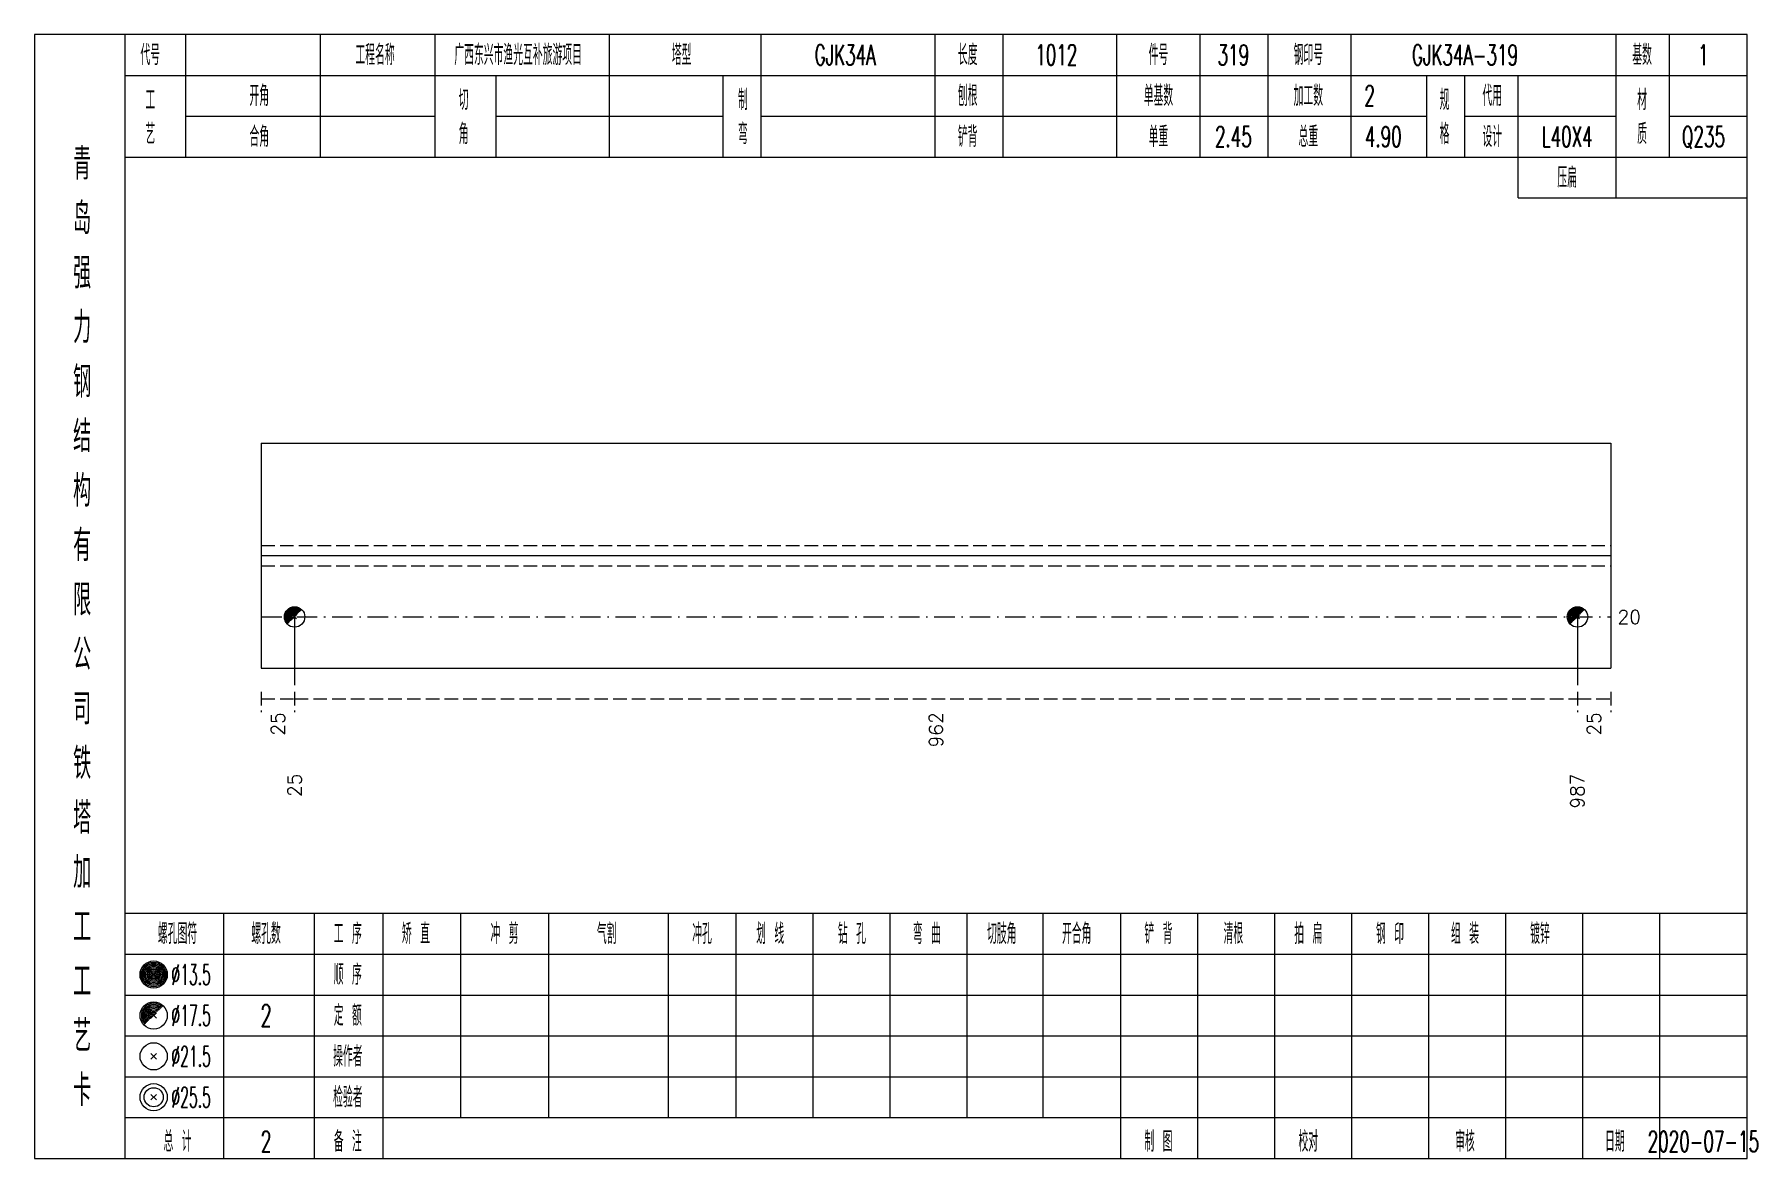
# Model space of a CAD drawing. Extents: x 0 to 2606, y -377 to 6479.
# Drawn here: x 0 to 252.9, y 5425 to 5590 of the extents above; entities that cross this region are included whole.
import ezdxf
from ezdxf.enums import TextEntityAlignment as Align

# ---------------------------------------------------------------- set-up
doc = ezdxf.new("R2010")
doc.units = 0
doc.header["$MEASUREMENT"] = 0
doc.linetypes.add('一点画线', pattern=[5.2, 3, -1, 0.2, -1])
doc.linetypes.add('虚线', pattern=[2.75, 2, -0.75])
doc.layers.get('0').update_dxf_attribs({"linetype": 'CONTINUOUS', "lineweight": 25})
doc.layers.add('1', color=7, linetype='CONTINUOUS', lineweight=25)
doc.layers.add('4', color=7, linetype='CONTINUOUS', lineweight=25)
doc.styles.get("Standard").update_dxf_attribs({"font": 'simplex.shx', "width": 0.7, "height": 3, "bigfont": 'gbhzfs.shx'})

msp = doc.modelspace()

# ---------------------------------------------------------------- texts
at = {"color": 7, "linetype": 'Continuous', "lineweight": 13}
msp.add_text('20', height=2, dxfattribs=at).set_placement((232.4, 5504.5), align=Align.MIDDLE_LEFT)
at = {"color": 8, "linetype": 'Continuous', "lineweight": 9}
for s, p in [('25', (35.75, 5490.5)), ('962', (132.35, 5490.5)), ('25', (228.95, 5490.5))]:
    msp.add_text(s, height=2, rotation=90, dxfattribs=at).set_placement(p, align=Align.MIDDLE_RIGHT)
at = {"layer": '1', "color": 7, "linetype": 'Continuous', "lineweight": 13}
for s, p in [('25', (38.19, 5481.5)), ('987', (226.51, 5481.5))]:
    msp.add_text(s, height=2, rotation=90, dxfattribs=at).set_placement(p, align=Align.MIDDLE_RIGHT)
at = {"layer": '4', "color": 1, "linetype": 'Continuous', "lineweight": 13}
for s, height, width, p in [('代号', 3, 0.6, (17, 5587)), ('工程名称', 3, 0.6, (50, 5587)), ('广西东兴市渔光互补旅游项目', 3, 0.6, (71, 5587)), ('塔型', 3, 0.6, (95, 5587)), ('GJK34A', 3, 0.6, (119, 5587)), ('长度', 3, 0.6, (137, 5587)), ('1012', 3, 0.6, (150, 5587)), ('件号', 3, 0.6, (165, 5587)), ('319', 3, 0.6, (176, 5587)), ('钢印号', 3, 0.6, (187, 5587)), ('GJK34A-319', 3, 0.6, (210, 5587)), ('基数', 3, 0.6, (236, 5587)), ('1', 3, 0.6, (245, 5587)), ('开角', 3, 0.6, (33, 5581)), ('刨根', 3, 0.6, (137, 5581)), ('单基数', 3, 0.6, (165, 5581)), ('加工数', 3, 0.6, (187, 5581)), ('代用', 3, 0.6, (214, 5581)), ('工', 3, 0.6, (17, 5580.4)), ('切', 3, 0.6, (63, 5580.4)), ('制', 3, 0.6, (104, 5580.4)), ('2', 3, 0.6, (196, 5581)), ('规', 3, 0.6, (207, 5580.4)), ('材', 3, 0.6, (236, 5580.4)), ('艺', 3, 0.6, (17, 5575.4)), ('合角', 3, 0.6, (33, 5575)), ('角', 3, 0.6, (63, 5575.4)), ('弯', 3, 0.6, (104, 5575.4)), ('铲背', 3, 0.6, (137, 5575)), ('单重', 3, 0.6, (165, 5575)), ('2.45', 3, 0.6, (176, 5575)), ('总重', 3, 0.6, (187, 5575)), ('4.90', 3, 0.6, (198, 5575)), ('格', 3, 0.6, (207, 5575.4)), ('设计', 3, 0.6, (214, 5575)), ('L40X4', 3, 0.6, (225, 5575)), ('质', 3, 0.6, (236, 5575.4)), ('Q235', 3, 0.6, (245, 5575)), ('青', 4.6, 0.8, (7, 5571)), ('压扁', 3, 0.6, (225, 5569)), ('岛', 4.6, 0.8, (7, 5563)), ('强', 4.6, 0.8, (7, 5555)), ('力', 4.6, 0.8, (7, 5547)), ('钢', 4.6, 0.8, (7, 5539)), ('结', 4.6, 0.8, (7, 5531)), ('构', 4.6, 0.8, (7, 5523)), ('有', 4.6, 0.8, (7, 5515)), ('限', 4.6, 0.8, (7, 5507)), ('公', 4.6, 0.8, (7, 5499)), ('司', 4.6, 0.8, (7, 5491)), ('铁', 4.6, 0.8, (7, 5483)), ('塔', 4.6, 0.8, (7, 5475)), ('加', 4.6, 0.8, (7, 5467)), ('工', 4.6, 0.8, (7, 5459)), ('螺孔图符', 3, 0.6, (21, 5458)), ('螺孔数', 3, 0.6, (34, 5458)), ('工 序', 3, 0.6, (46, 5458)), ('矫 直', 3, 0.6, (56, 5458)), ('冲 剪', 3, 0.6, (69, 5458)), ('气割', 3, 0.6, (84, 5458)), ('冲孔', 3, 0.6, (98, 5458)), ('划 线', 3, 0.6, (108, 5458)), ('钻 孔', 3, 0.6, (120, 5458)), ('弯 曲', 3, 0.6, (131, 5458)), ('切肢角', 3, 0.6, (142, 5458)), ('开合角', 3, 0.6, (153, 5458)), ('铲 背', 3, 0.6, (165, 5458)), ('清根', 3, 0.6, (176, 5458)), ('拍 扁', 3, 0.6, (187, 5458)), ('钢 印', 3, 0.6, (199, 5458)), ('组 装', 3, 0.6, (210, 5458)), ('镀锌', 3, 0.6, (221, 5458)), ('顺 序', 3, 0.6, (46, 5452)), ('工', 4.6, 0.8, (7, 5451)), ('%%C13.5', 3, 0.5, (23, 5452)), ('%%C17.5', 3, 0.5, (23, 5446)), ('2', 3.2, 0.6, (34, 5446)), ('定 额', 3, 0.6, (46, 5446)), ('艺', 4.6, 0.8, (7, 5443)), ('%%C21.5', 3, 0.5, (23, 5440)), ('操作者', 3, 0.6, (46, 5440)), ('卡', 4.6, 0.8, (7, 5435)), ('检验者', 3, 0.6, (46, 5434)), ('%%C25.5', 3, 0.5, (23, 5434)), ('总 计', 3, 0.6, (21, 5427.5)), ('2', 3, 0.6, (34, 5427.5)), ('备 注', 3, 0.6, (46, 5427.5)), ('制 图', 3, 0.6, (165, 5427.5)), ('校对', 3, 0.6, (187, 5427.5)), ('审核', 3, 0.6, (210, 5427.5)), ('日期', 3, 0.6, (232, 5427.5)), ('2020-07-15', 3, 0.6, (245, 5427.5))]:
    msp.add_text(s, height=height, dxfattribs=dict(at, width=width)).set_placement(p, align=Align.MIDDLE_CENTER)

# ---------------------------------------------------------------- linework, layer by layer
at = {"color": 7, "linetype": 'Continuous', "lineweight": 18}
for p, q in [((33.3, 5530), (33.3, 5497)), ((33.3, 5530), (231.4, 5530)), ((231.4, 5530), (231.4, 5497)), ((33.3, 5513.5), (231.4, 5513.5))]:
    msp.add_line(p, q, dxfattribs=at)
at = {"color": 1, "linetype": '虚线', "lineweight": 18}
for p, q in [((33.3, 5515), (231.4, 5515)), ((33.3, 5512), (231.4, 5512))]:
    msp.add_line(p, q, dxfattribs=at)
at = {"color": 3, "linetype": '一点画线', "lineweight": 13}
msp.add_line((33.3, 5504.5), (231.4, 5504.5), dxfattribs=at)
at = {"color": 7, "linetype": 'Continuous', "lineweight": 13}
for p, q in [((38.19, 5504.5), (38.19, 5494.5)), ((226.51, 5504.5), (226.51, 5494.5))]:
    msp.add_line(p, q, dxfattribs=at)
at = {"color": 8, "linetype": '虚线', "lineweight": 9}
for p, q in [((33.3, 5493.5), (33.3, 5490.5)), ((33.3, 5492.5), (38.19, 5492.5)), ((38.19, 5493.5), (38.19, 5490.5)), ((38.19, 5493.5), (38.19, 5490.5)), ((38.19, 5492.5), (226.51, 5492.5)), ((226.51, 5493.5), (226.51, 5490.5)), ((226.51, 5493.5), (226.51, 5490.5)), ((226.51, 5492.5), (231.4, 5492.5)), ((231.4, 5493.5), (231.4, 5490.5))]:
    msp.add_line(p, q, dxfattribs=at)
at = {"layer": '1', "color": 7, "linetype": 'Continuous', "lineweight": 0}
for p, q in [((37.89, 5504.2), (38.49, 5504.8)), ((37.89, 5504.8), (38.49, 5504.2)), ((226.21, 5504.2), (226.81, 5504.8)), ((226.21, 5504.8), (226.81, 5504.2))]:
    msp.add_line(p, q, dxfattribs=at)
at = {"layer": '1', "color": 7, "linetype": 'Continuous', "lineweight": 18}
msp.add_line((33.3, 5497), (231.4, 5497), dxfattribs=at)
at = {"layer": '1', "color": 7, "linetype": 'Continuous', "lineweight": 13}
for centre in [(38.19, 5504.5), (226.51, 5504.5)]:
    msp.add_circle(centre, 1.5, dxfattribs=at)
for centre, radius in [((38.19, 5504.5), 1.35), ((38.19, 5504.5), 1.2), ((38.19, 5504.5), 1.05), ((38.19, 5504.5), 0.9), ((38.19, 5504.5), 0.75), ((38.19, 5504.5), 0.6), ((38.19, 5504.5), 0.45), ((38.19, 5504.5), 0.3), ((38.19, 5504.5), 0.15), ((226.51, 5504.5), 1.35), ((226.51, 5504.5), 1.2), ((226.51, 5504.5), 1.05), ((226.51, 5504.5), 0.9), ((226.51, 5504.5), 0.75), ((226.51, 5504.5), 0.6), ((226.51, 5504.5), 0.45), ((226.51, 5504.5), 0.3), ((226.51, 5504.5), 0.15)]:
    msp.add_arc(centre, radius, 45, 225, dxfattribs=at)
at = {"layer": '4', "color": 1, "linetype": 'Continuous', "lineweight": 18}
for p, q in [((13.3, 5425), (13.3, 5590)), ((22.2, 5572), (22.2, 5590)), ((42, 5572), (42, 5590)), ((58.8, 5572), (58.8, 5590)), ((84.4, 5572), (84.4, 5590)), ((106.7, 5572), (106.7, 5590)), ((132.2, 5572), (132.2, 5590)), ((142.2, 5572), (142.2, 5590)), ((158.9, 5572), (158.9, 5590)), ((171.1, 5572), (171.1, 5590)), ((181.1, 5572), (181.1, 5590)), ((193.3, 5572), (193.3, 5590)), ((232.2, 5566), (232.2, 5590)), ((240, 5572), (240, 5590)), ((13.3, 5584), (251.4, 5584)), ((67.8, 5572), (67.8, 5584)), ((101.1, 5572), (101.1, 5584)), ((204.4, 5572), (204.4, 5584)), ((210, 5572), (210, 5584)), ((217.8, 5566), (217.8, 5584)), ((22.2, 5578), (58.8, 5578)), ((67.8, 5578), (101.1, 5578)), ((106.7, 5578), (204.4, 5578)), ((210, 5578), (232.2, 5578)), ((240, 5578), (251.4, 5578)), ((13.3, 5572), (251.4, 5572)), ((217.8, 5566), (251.4, 5566)), ((13.3, 5461), (251.4, 5461)), ((27.8, 5425), (27.8, 5461)), ((41.1, 5425), (41.1, 5461)), ((51.2, 5425), (51.2, 5461)), ((62.6, 5431), (62.6, 5461)), ((75.5, 5431), (75.5, 5461)), ((93.1, 5431), (93.1, 5461)), ((103, 5431), (103, 5461)), ((114.3, 5431), (114.3, 5461)), ((125.6, 5431), (125.6, 5461)), ((136.9, 5431), (136.9, 5461)), ((148.1, 5431), (148.1, 5461)), ((159.5, 5431), (159.5, 5461)), ((170.8, 5431), (170.8, 5461)), ((182.1, 5431), (182.1, 5461)), ((193.4, 5431), (193.4, 5461)), ((204.7, 5431), (204.7, 5461)), ((216, 5431), (216, 5461)), ((227.3, 5431), (227.3, 5461)), ((238.6, 5431), (238.6, 5461)), ((13.3, 5455), (251.4, 5455)), ((13.3, 5449), (251.4, 5449)), ((13.3, 5443), (251.4, 5443)), ((13.3, 5437), (251.4, 5437)), ((13.3, 5431), (251.4, 5431)), ((159.5, 5425), (159.5, 5431)), ((170.8, 5425), (170.8, 5431)), ((182.1, 5425), (182.1, 5431)), ((193.4, 5425), (193.4, 5431)), ((204.7, 5425), (204.7, 5431)), ((216, 5425), (216, 5431)), ((227.3, 5425), (227.3, 5431)), ((238.6, 5425), (238.6, 5431))]:
    msp.add_line(p, q, dxfattribs=at)
at = {"layer": '4', "color": 7, "linetype": 'Continuous', "lineweight": 13}
for p, q in [((17.3, 5451.8), (17.7, 5452.2)), ((17.7, 5451.8), (17.3, 5452.2)), ((17.1, 5439.6), (17.9, 5440.4)), ((17.9, 5439.6), (17.1, 5440.4)), ((17.1, 5433.6), (17.9, 5434.4)), ((17.9, 5433.6), (17.1, 5434.4))]:
    msp.add_line(p, q, dxfattribs=at)
at = {"layer": '4', "color": 7, "linetype": 'Continuous', "lineweight": 0}
for p, q in [((17.1, 5445.6), (17.9, 5446.4)), ((17.1, 5446.4), (17.9, 5445.6))]:
    msp.add_line(p, q, dxfattribs=at)
at = {"layer": '4', "color": 1, "linetype": 'Continuous', "lineweight": 18}
msp.add_lwpolyline([(0, 5590), (0, 5425), (251.4, 5425), (251.4, 5590)], close=True, dxfattribs=at)
at = {"layer": '4', "color": 7, "linetype": 'Continuous', "lineweight": 13}
for centre, radius in [((17.5, 5452), 2), ((17.5, 5452), 1.8), ((17.5, 5452), 1.6), ((17.5, 5452), 1.4), ((17.5, 5452), 1.2), ((17.5, 5452), 1), ((17.5, 5452), 0.8), ((17.5, 5452), 0.6), ((17.5, 5452), 0.4), ((17.5, 5452), 0.2), ((17.5, 5446), 2), ((17.5, 5440), 2), ((17.5, 5434), 2), ((17.5, 5434), 1.4)]:
    msp.add_circle(centre, radius, dxfattribs=at)
for radius in [1.8, 1.6, 1.4, 1.2, 1, 0.8, 0.6, 0.4, 0.2]:
    msp.add_arc((17.5, 5446), radius, 45, 225, dxfattribs=at)

msp.set_redraw_order([(e.dxf.handle, doc.entitydb.next_handle()) for e in msp.query("TEXT MTEXT ATTDEF DIMENSION ARC_DIMENSION")])  # texts and dimensions are drawn at this point

doc.saveas('drawing.dxf')
